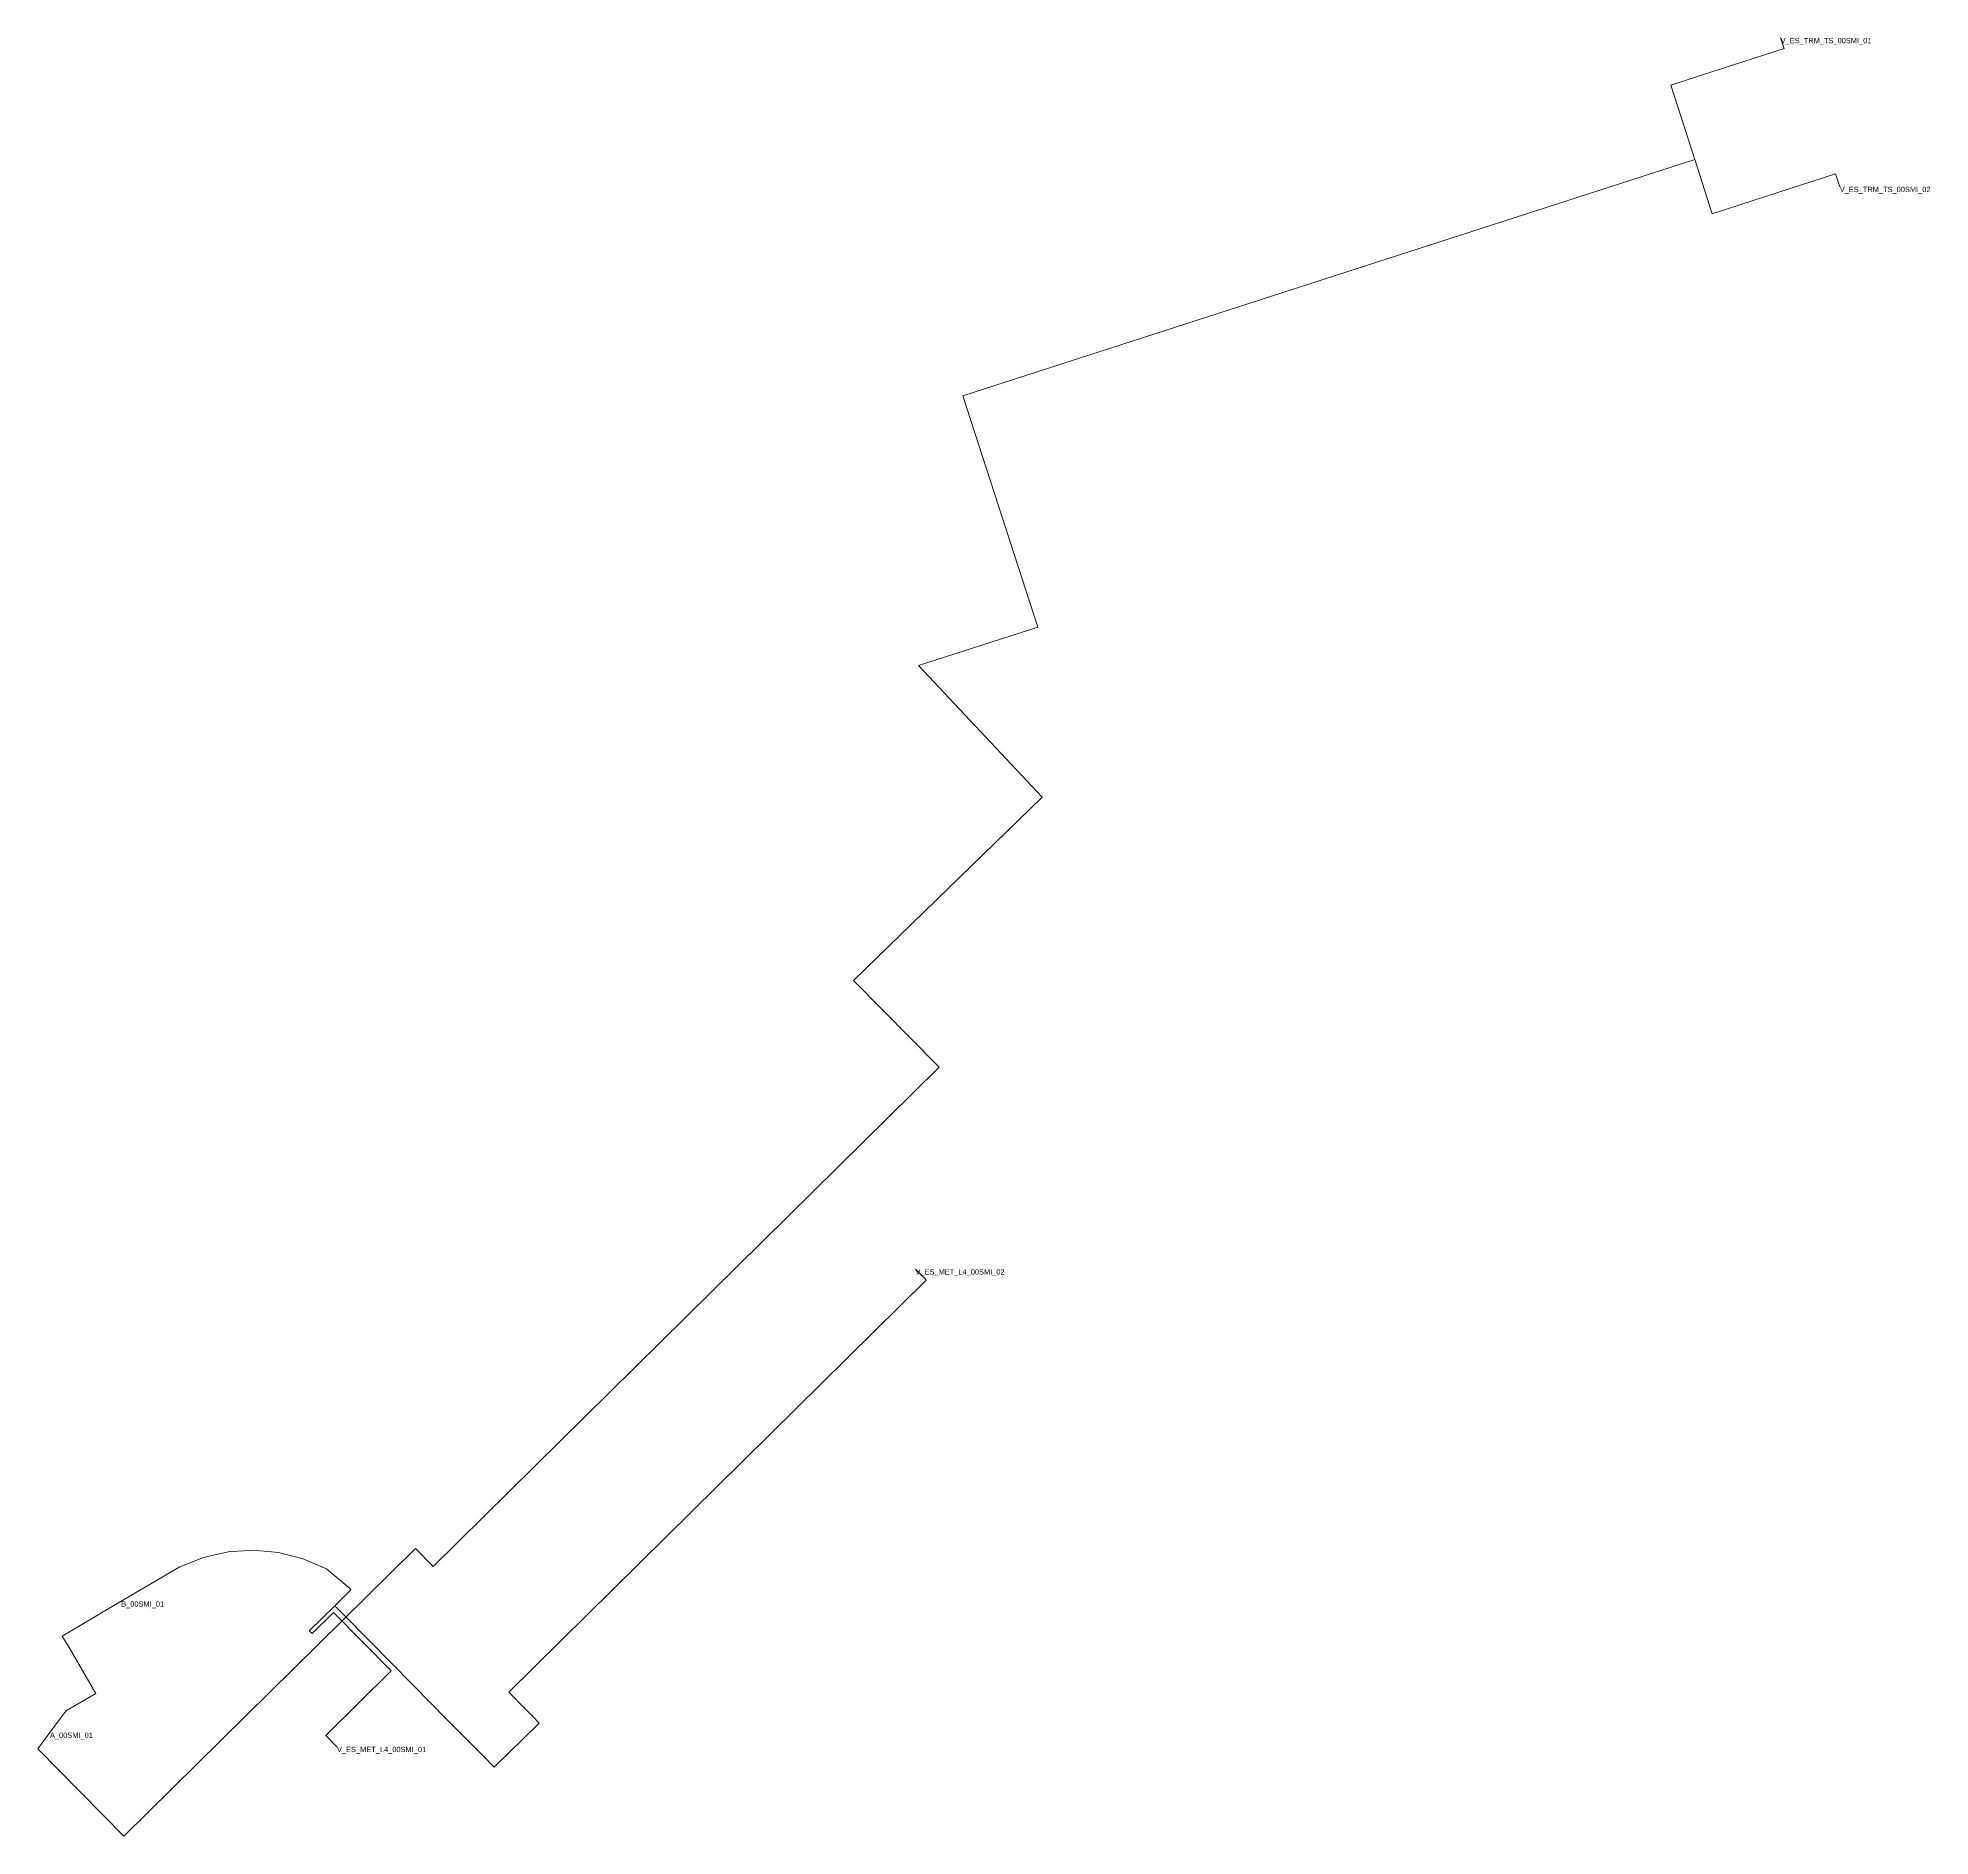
# Model space of a CAD drawing. Header units: metres. Extents: x 433842 to 434020, y 4584322 to 4584491.
import ezdxf
from ezdxf.enums import TextEntityAlignment as Align

# ---------------------------------------------------------------- set-up
doc = ezdxf.new("R2010")
doc.units = ezdxf.units.M
doc.header["$MEASUREMENT"] = 0
for name, color, linetype, lineweight, true_color in [('01_A_AccesTren_t', 40, 'Continuous', 0, 0xffd600), ('01_C_AccesExt_t', 251, 'Continuous', 0, 0x646464), ('01_C_CarrerHoritzontal_l', 251, 'Continuous', 0, 0x646464), ('01_I_Ascensor_l', 251, 'Continuous', 0, 0x646464), ('01_I_BarreraTarifaria_t', 251, 'Continuous', 0, 0x646464), ('01_I_Horitzontal_l', 251, 'Continuous', 0, 0x646464), ('01_I_Rampa_l', 251, 'Continuous', 0, 0x646464)]:
    doc.layers.add(name, color=color, linetype=linetype, lineweight=lineweight, true_color=true_color)
doc.styles.add('Style-Arial', font='arial.ttf')

msp = doc.modelspace()

# ---------------------------------------------------------------- linework, layer by layer
at = {"layer": '01_C_CarrerHoritzontal_l', "flags": 128}
for points in [[(433997.6098, 4584479.431796), (433995.351138, 4584486.417967), (433999.322244, 4584487.701844)], [(433842.900071, 4584331.425185), (433841.759527, 4584329.885676), (433849.858025, 4584321.677742), (433877.277047, 4584348.731189), (433878.935024, 4584347.050808), (433926.554823, 4584394.035697), (433918.486848, 4584402.19585), (433936.246048, 4584419.443964), (433924.594649, 4584431.819484), (433935.815827, 4584435.436172), (433928.780408, 4584457.178932), (433997.6098, 4584479.431796)], [(433997.6098, 4584479.431796), (433999.26253, 4584474.319805), (434003.205675, 4584475.594642)]]:
    msp.add_lwpolyline(points, dxfattribs=at)
at = {"layer": '01_I_Ascensor_l'}
for p, q in [((433867.294977, 4584340.999801, -10), (433867.552634, 4584340.738743, -20)), ((433844.179586, 4584333.153178, -10), (433842.900071, 4584331.425185)), ((433887.347135, 4584330.772848, -20), (433886.203124, 4584329.642855, -10))]:
    msp.add_line(p, q, dxfattribs=at)
at = {"layer": '01_I_Horitzontal_l'}
for p, q in [((433855.122503, 4584347.022223, -10), (433849.598124, 4584343.771073, -10)), ((433867.294977, 4584340.999801, -10), (433869.687656, 4584343.361303, -10)), ((433870.671349, 4584342.364622, -10), (433869.687656, 4584343.361303, -10)), ((433877.045158, 4584335.907934, -10), (433880.277138, 4584332.634405, -10))]:
    msp.add_line(p, q, dxfattribs=at)
at = {"layer": '01_I_Horitzontal_l', "flags": 128}
for points in [[(433999.322273, 4584487.701854), (434006.016205, 4584489.866033), (434005.69444, 4584490.861271)], [(434003.205681, 4584475.594644), (434010.860858, 4584478.069599), (434011.253345, 4584476.855614)]]:
    msp.add_lwpolyline(points, dxfattribs=at)
for points, elevation in [([(433887.592785, 4584333.654246), (433886.047837, 4584335.219377), (433925.326842, 4584373.991858), (433925.177997, 4584374.142647)], -20), ([(433869.687656, 4584343.361303), (433871.212717, 4584344.866492), (433871.059954, 4584344.996965)], -10), ([(433844.179586, 4584333.153178), (433844.440561, 4584333.505673), (433847.224056, 4584335.112526), (433844.690135, 4584339.418184), (433844.049982, 4584340.505937), (433849.598124, 4584343.771073)], -10), ([(433867.552634, 4584340.738743), (433869.574751, 4584342.734512), (433875.001846, 4584337.235767), (433868.840444, 4584331.154649), (433869.029608, 4584330.962987)], -20), ([(433887.347135, 4584330.772848), (433888.911415, 4584332.319177), (433888.31685, 4584332.921039)], -20), ([(433883.582118, 4584329.287374), (433884.698327, 4584328.156963), (433886.203124, 4584329.642855)], -10)]:
    msp.add_lwpolyline(points, dxfattribs=dict(at, elevation=elevation))
at = {"layer": '01_I_Rampa_l'}
for p, q in [((433925.177997, 4584374.142647, -20), (433924.313575, 4584375.017546, -20)), ((433877.045158, 4584335.907934, -10), (433870.671349, 4584342.364622, -10)), ((433888.31685, 4584332.921039, -20), (433887.592785, 4584333.654246, -20)), ((433880.277138, 4584332.634405, -10), (433883.582118, 4584329.287374, -10)), ((433869.029608, 4584330.962987, -20), (433869.896843, 4584330.084905, -20))]:
    msp.add_line(p, q, dxfattribs=at)
at = {"layer": '01_I_Rampa_l', "elevation": -10, "flags": 128}
msp.add_lwpolyline([(433871.059954, 4584344.996965), (433868.904777, 4584346.837679), (433866.716781, 4584347.779697), (433864.407782, 4584348.367716), (433862.03578, 4584348.585734), (433859.657775, 4584348.430752), (433857.334767, 4584347.904769), (433855.12257, 4584347.022108)], dxfattribs=at)

# ---------------------------------------------------------------- texts
at = {"layer": '01_A_AccesTren_t', "style": 'Style-Arial'}
for s, p in [('V_ES_TRM_TS_00SMI_01', (434005.69444, 4584490.861271)), ('V_ES_TRM_TS_00SMI_02', (434011.253345, 4584476.855614)), ('V_ES_MET_L4_00SMI_02', (433924.313575, 4584375.017546, -20)), ('V_ES_MET_L4_00SMI_01', (433869.896843, 4584330.084905, -20))]:
    msp.add_text(s, height=0.5, dxfattribs=at).set_placement(p, align=Align.TOP_LEFT)
at = {"layer": '01_C_AccesExt_t', "style": 'Style-Arial'}
msp.add_text('A_00SMI_01', height=0.5, dxfattribs=at).set_placement((433842.900071, 4584331.425185), align=Align.TOP_LEFT)
at = {"layer": '01_I_BarreraTarifaria_t', "style": 'Style-Arial'}
msp.add_text('B_00SMI_01', height=0.5, dxfattribs=at).set_placement((433849.598124, 4584343.771073, -10), align=Align.TOP_LEFT)

doc.saveas('drawing.dxf')
